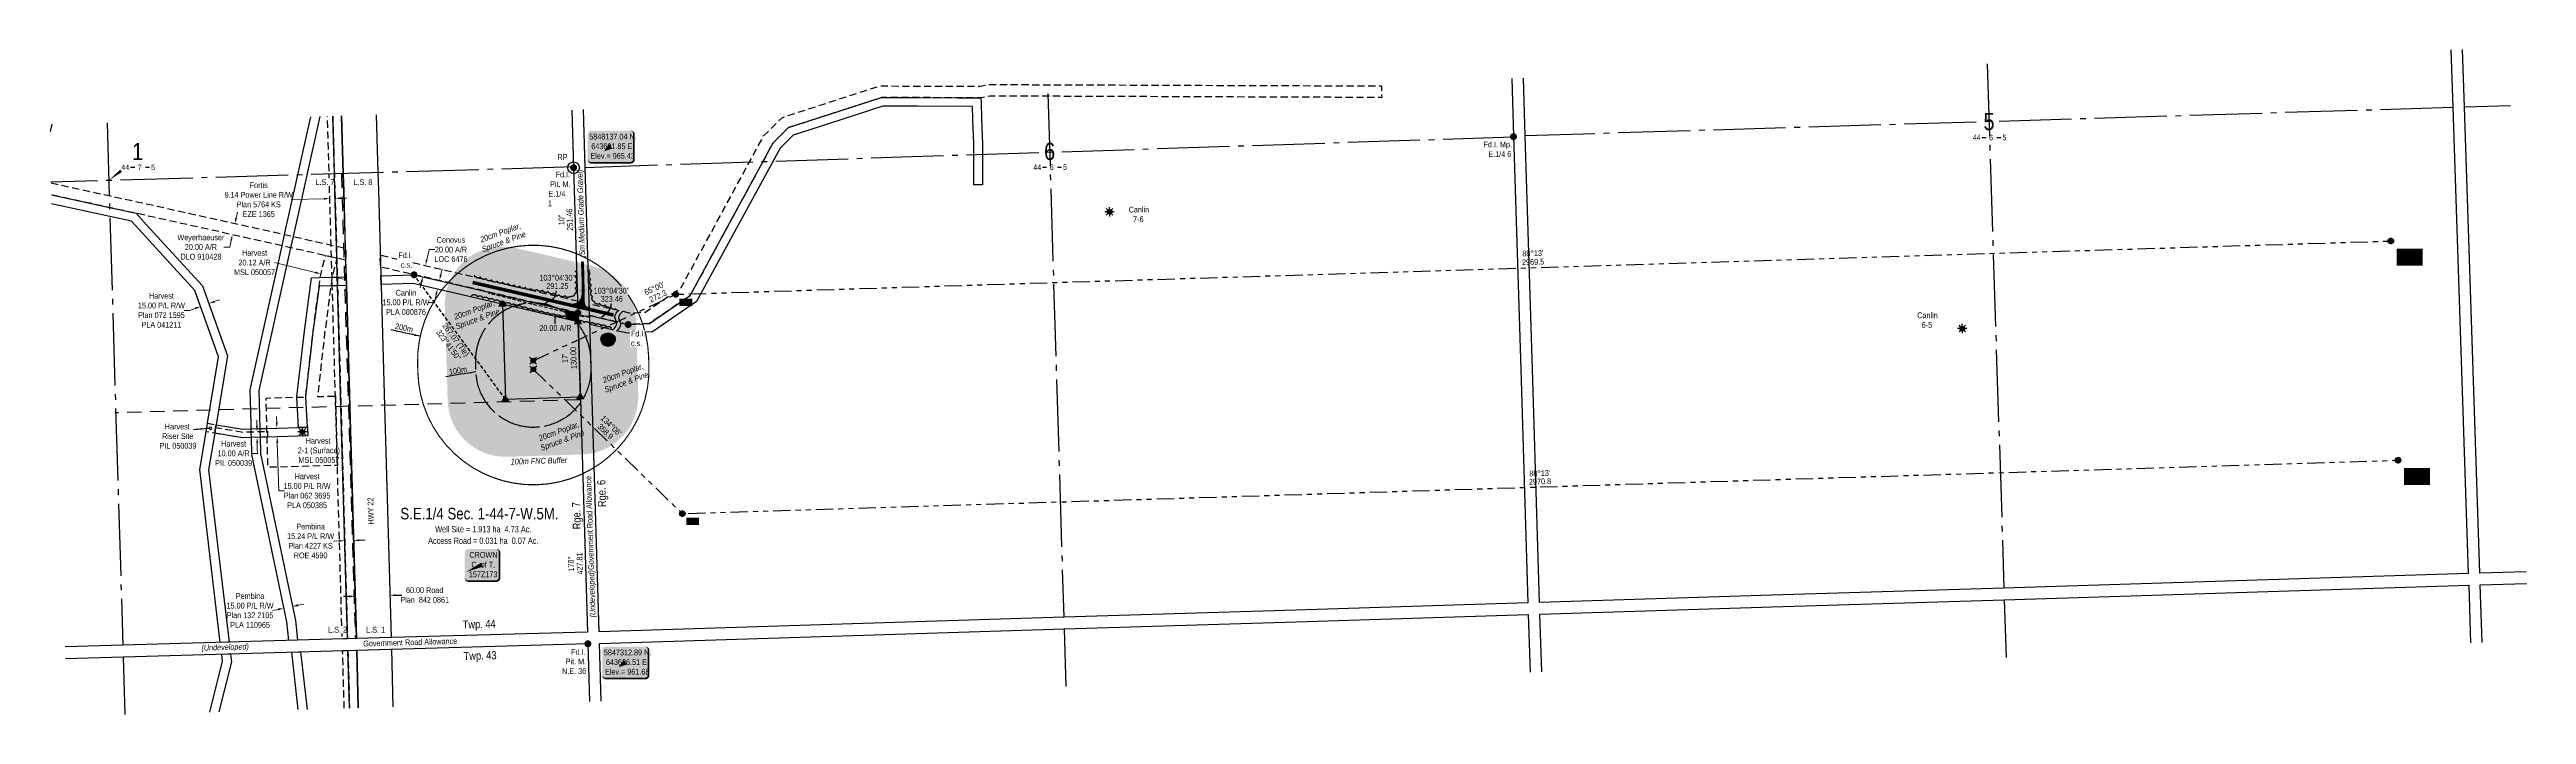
# Model space of a CAD drawing. Extents: x 639876 to 647027, y 5844013 to 5848342.
# Drawn here: x 642695 to 646981, y 5847190 to 5848342 of the extents above; entities that cross this region are included whole.
import ezdxf
from ezdxf.enums import TextEntityAlignment as Align

# ---------------------------------------------------------------- set-up
doc = ezdxf.new("R2010")
doc.units = 0
doc.header["$LTSCALE"] = 5
doc.header["$PDSIZE"] = 0.5
for name, pattern in [('0', [1, 1, 0]), ('foc-ACCESSROAD', [3.75, 2.5, -1.25]), ('foc-BUFFER', [16.75, 15, -1.75]), ('foc-DRILLPATH', [14.75, 6, -1.75, 1.75, -1.75, 1.75, -1.75]), ('foc-FLOWLINE', [3.75, 2.5, -1.25]), ('foc-LSD', [8, 5, -3]), ('foc-QUARTERLINE', [33, 25, -3, 2, -3]), ('foc-TIELINE', [1.875, 1.25, -0.625]), ('UG_PIPE', [1.875, 1.25, -0.625])]:
    doc.linetypes.add(name, pattern=pattern)
doc.layers.get('Defpoints').update_dxf_attribs({"color": 9})
for name, color, linetype in [('10', 1, 'Continuous'), ('35', 37, 'Continuous'), ('9', 3, 'Continuous'), ('AS-OWNER', 7, 'Continuous'), ('AS-PIPE-UG', 44, 'UG_PIPE'), ('AS-ROADS', 254, 'Continuous'), ('AUX-BUFFER', 7, 'foc-BUFFER'), ('C-RW', 13, 'Continuous'), ('C-SYMBOL', 7, 'Continuous'), ('C-WS-S', 8, 'Continuous'), ('D-TXT', 6, 'Continuous'), ('DETAIL-T', 7, 'Continuous'), ('DRILL-T', 8, 'Continuous'), ('F-AR', 190, 'foc-ACCESSROAD'), ('F-EZE', 190, 'foc-FLOWLINE'), ('F-RW', 190, 'Continuous'), ('F-WS', 190, 'foc-ACCESSROAD'), ('L-AREAREQUIRED', 7, 'Continuous'), ('L-AREAWORK', 5, 'Continuous'), ('L-BD', 7, 'Continuous'), ('L-MON', 1, 'Continuous'), ('L-QSEC', 8, 'foc-QUARTERLINE'), ('L-ROAD-T', 7, 'Continuous'), ('L-SEC', 7, 'Continuous'), ('L-SECLBL', 7, 'Continuous'), ('L-SECTION-LSD', 7, 'foc-LSD'), ('L-TIE', 7, 'foc-TIELINE'), ('L-TIE-T', 7, 'Continuous'), ('L-TITLEDB', 4, 'Continuous'), ('L-TITLEDB-T', 4, 'Continuous'), ('P-BUFFER-H 30m', 51, 'Continuous'), ('P-BUFFER-T', 40, 'Continuous'), ('P-CROSSINGS', 250, 'Continuous'), ('P-PDRILLPATH', 12, 'foc-DRILLPATH'), ('P-PROPOSED', 10, 'Continuous'), ('P-PROPOSED-H', 21, 'Continuous'), ('P-TXT', 4, 'Continuous'), ('T-BUSH', 110, '0'), ('T-BUSH-T', 110, 'Continuous')]:
    doc.layers.add(name, color=color, linetype=linetype)
for name, color, linetype, lineweight in [('AS-GENERAL', 48, 'Continuous', 18), ('C-RW-T', 13, 'Continuous', 9), ('F-AR-T', 190, 'Continuous', 9), ('F-EZE-T', 190, 'Continuous', 9), ('F-RW-T', 190, 'Continuous', 9), ('F-WS-T', 190, 'Continuous', 9), ('T-TEXT', 48, 'Continuous', 18)]:
    doc.layers.add(name, color=color, linetype=linetype, lineweight=lineweight)
doc.layers.add('Z-DRILL-POINT', color=7, linetype='Continuous', true_color=0x7575ff, plot=False)
doc.styles.add('100L', font='ARIALN.TTF', dxfattribs={"height": 11})
doc.styles.add('175L', font='ARIALN.TTF', dxfattribs={"height": 20})
doc.styles.add('80', font='ARIALN.TTF', dxfattribs={"height": 10})
doc.styles.add('80CG', font='ARIALN.TTF', dxfattribs={"height": 10})
doc.styles.add('80L', font='ARIALN.TTF', dxfattribs={"height": 10})
doc.styles.add('80LS', font='ARIALNI.TTF', dxfattribs={"height": 10})
doc.styles.add('Crossing', font='ARIALN.TTF', dxfattribs={"height": 10})
doc.styles.add('SIMPLEX', font='ARIALN.TTF')
doc.dimstyles.new('CG2011', dxfattribs={"dimscale": 5, "dimtxt": 9, "dimasz": 2, "dimexe": 0.2, "dimexo": 0.0625, "dimgap": 0.5, "dimtad": 0, "dimtih": 1, "dimtoh": 1, "dimzin": 0, "dimdsep": 46, "dimtxsty": '80CG', "dimcen": 0.1, "dimse1": 1, "dimse2": 1, "dimclrd": 256, "dimclrt": 256, "dimaunit": 1, "dimadec": 4, "dimazin": 0, "dimtfac": 0.06, "dimtofl": 0, "dimtmove": 0, "dimatfit": 1, "dimfxl": 0.2, "dimtolj": 1, "dimtzin": 0, "dimlwd": -1, "dimarcsym": 0})
doc.dimstyles.new('Compass 5 000', dxfattribs={"dimscale": 5, "dimtxt": 9, "dimasz": 2, "dimexe": 0.2, "dimexo": 0.0625, "dimgap": 0.5, "dimtad": 0, "dimtih": 1, "dimtoh": 1, "dimzin": 0, "dimdsep": 46, "dimtxsty": '80CG', "dimcen": 0.1, "dimse1": 1, "dimse2": 1, "dimclrd": 256, "dimclrt": 256, "dimaunit": 1, "dimadec": 4, "dimazin": 0, "dimtfac": 0.06, "dimtofl": 0, "dimtmove": 0, "dimatfit": 1, "dimfxl": 0.2, "dimtolj": 1, "dimtzin": 0, "dimlwd": -1, "dimarcsym": 0})

# ---------------------------------------------------------------- blocks, each defined once
blk = doc.blocks.new('L-SECLBL')
at = {"layer": '9', "color": 7}
for p, q in [((-5.1, -27.8), (-12.3, -27.8)), ((20.7, -27.8), (13.5, -27.8))]:
    blk.add_line(p, q, dxfattribs=at)
at = {"layer": '10', "color": 2, "style": 'SIMPLEX'}
blk.add_attdef('SEC', text='', height=30, dxfattribs=at).set_placement((0, 0), align=Align.MIDDLE)
at = {"layer": '10', "color": 5, "style": '80L'}
blk.add_attdef('TWP', text='', height=9.5, dxfattribs=at).set_placement((-14.4, -27.4), align=Align.MIDDLE_RIGHT)
blk.add_attdef('RGE', text='', height=9.5, dxfattribs=at).set_placement((3.6, -27.4), align=Align.MIDDLE_CENTER)
blk.add_attdef('MER', text='', height=9.5, dxfattribs=at).set_placement((23.2, -27.4), align=Align.MIDDLE_LEFT)
blk = doc.blocks.new('GAS')
h = blk.add_hatch(color=255)
h.dxf.hatch_style = 1
edge = h.paths.add_edge_path()
edge.add_arc((0, 0), 0.9, 0, 360)
for p, q in [((-0.81, 0), (-1.62, 0)), ((-0.57, 0.57), (-1.14, 1.14)), ((0, 0.81), (0, 1.62)), ((0.57, 0.57), (1.14, 1.14)), ((1.62, 0), (0.81, 0)), ((-0.57, -0.57), (-1.14, -1.14)), ((0, -0.81), (0, -1.62)), ((1.14, -1.14), (0.57, -0.57))]:
    blk.add_line(p, q)
blk.add_circle((0, 0), 0.8)
blk = doc.blocks.new('*D496')
at = {"layer": 'Defpoints', "color": 0, "transparency": 16777216}
for p in [(643281.5, 5847481.1), (643221.6, 5847479.4), (643283.9, 5847396.6)]:
    blk.add_point(p, dxfattribs=at)
at = {"layer": 'L-TITLEDB-T', "transparency": 16777216}
for p, q in [((643213.9, 5847394.7), (643203.9, 5847394.4)), ((643293.9, 5847396.9), (643304.7, 5847397.2))]:
    blk.add_line(p, q, dxfattribs=at)
for points in [[(643213.9, 5847396.4), (643214, 5847393), (643223.9, 5847395)], [(643293.8, 5847398.6), (643293.9, 5847395.3), (643283.9, 5847396.6)]]:
    blk.add_solid(points, dxfattribs=at)
at = {"layer": 'L-TITLEDB-T', "transparency": 16777216, "insert": (643344.2, 5847397.2), "char_height": 10, "attachment_point": 5, "style": '80CG'}
blk.add_mtext('\\A1;60.00 Road\\PPlan  842 0861', dxfattribs=at)
blk = doc.blocks.new('*D497')
at = {"layer": 'Defpoints', "color": 0, "transparency": 16777216}
for p in [(642949.4, 5848055.4), (643015.9, 5848040.6), (642945, 5848035.9)]:
    blk.add_point(p, dxfattribs=at)
at = {"layer": 'F-AR-T', "transparency": 16777216}
for p, q in [((643018, 5848050.4), (643020.2, 5848060.2)), ((643006.8, 5847999.7), (642996.8, 5847999.7)), ((643009.4, 5848011.3), (643006.8, 5847999.7))]:
    blk.add_line(p, q, dxfattribs=at)
for points in [[(643016.4, 5848050.8), (643019.7, 5848050), (643015.9, 5848040.6)], [(643007.7, 5848011.7), (643011, 5848011), (643011.5, 5848021.1)]]:
    blk.add_solid(points, dxfattribs=at)
at = {"layer": 'F-AR-T', "transparency": 16777216, "insert": (642957, 5847999.7), "char_height": 10, "attachment_point": 5, "style": '80CG'}
blk.add_mtext('\\A1;Weyerhaeuser\\P20.00 A/R\\PDLO 910428', dxfattribs=at)
blk = doc.blocks.new('*D498')
at = {"layer": 'Defpoints', "color": 0, "transparency": 16777216}
for p in [(642956.2, 5847898.1), (642956.7, 5847896.8), (642970.3, 5847903.1)]:
    blk.add_point(p, dxfattribs=at)
at = {"layer": 'F-RW-T', "transparency": 16777216}
for p, q in [((642937.8, 5847890.1), (642927.8, 5847890.1)), ((642947.2, 5847893.5), (642937.8, 5847890.1)), ((642980.2, 5847905.2), (642989.6, 5847908.6))]:
    blk.add_line(p, q, dxfattribs=at)
for points in [[(642946.7, 5847895.1), (642947.8, 5847891.9), (642956.7, 5847896.8)], [(642979.6, 5847906.8), (642980.8, 5847903.7), (642970.8, 5847901.9)]]:
    blk.add_solid(points, dxfattribs=at)
at = {"layer": 'F-RW-T', "transparency": 16777216, "insert": (642888.7, 5847890.1), "char_height": 10, "attachment_point": 5, "style": '80CG'}
blk.add_mtext('\\A1;Harvest\\P15.00 P/L R/W\\PPlan 072 1595\\PPLA 041211', dxfattribs=at)
blk = doc.blocks.new('*D499')
at = {"layer": 'Defpoints', "color": 0, "transparency": 16777216}
for p in [(643051.4, 5847680.1), (643051.5, 5847670.2), (643054.2, 5847670.2)]:
    blk.add_point(p, dxfattribs=at)
at = {"layer": 'F-AR-T', "transparency": 16777216}
for p, q in [((643053.9, 5847690.1), (643053.7, 5847700.1)), ((643054.4, 5847660.2), (643054.6, 5847650.2)), ((643044.7, 5847642.5), (643054.7, 5847642.5)), ((643054.7, 5847642.5), (643054.6, 5847650.2))]:
    blk.add_line(p, q, dxfattribs=at)
for points in [[(643055.6, 5847690.2), (643052.2, 5847690.1), (643054.1, 5847680.1)], [(643056.1, 5847660.2), (643052.7, 5847660.2), (643054.2, 5847670.2)]]:
    blk.add_solid(points, dxfattribs=at)
at = {"layer": 'F-AR-T', "transparency": 16777216, "insert": (643013.6, 5847642.5), "char_height": 10, "attachment_point": 5, "style": '80CG'}
blk.add_mtext('\\A1;Harvest\\P10.00 A/R\\PPIL 050039', dxfattribs=at)
blk = doc.blocks.new('*D500')
at = {"layer": 'Defpoints', "color": 0, "transparency": 16777216}
for p in [(643088.9, 5847671.2), (643097.7, 5847686.4), (643098.1, 5847671.4)]:
    blk.add_point(p, dxfattribs=at)
at = {"layer": 'F-RW-T', "transparency": 16777216}
for p, q in [((643088.1, 5847696.2), (643087.8, 5847706.2)), ((643089.1, 5847661.2), (643091.6, 5847577.6)), ((643091.6, 5847577.6), (643101.6, 5847577.6))]:
    blk.add_line(p, q, dxfattribs=at)
for points in [[(643089.8, 5847696.2), (643086.5, 5847696.1), (643088.4, 5847686.2)], [(643090.8, 5847661.2), (643087.5, 5847661.1), (643088.9, 5847671.2)]]:
    blk.add_solid(points, dxfattribs=at)
at = {"layer": 'F-RW-T', "transparency": 16777216, "insert": (643140.7, 5847577.6), "char_height": 10, "attachment_point": 5, "style": '80CG'}
blk.add_mtext('\\A1;Harvest\\P15.00 P/L R/W\\PPlan 062 3695\\PPLA 050385', dxfattribs=at)
blk = doc.blocks.new('*D501')
at = {"layer": 'Defpoints', "color": 0, "transparency": 16777216}
for p in [(643071.6, 5847513.7), (643086.3, 5847516.7), (643100.6, 5847374.5)]:
    blk.add_point(p, dxfattribs=at)
at = {"layer": 'F-RW-T', "transparency": 16777216}
for p, q in [((643090.8, 5847372.4), (643081, 5847370.4)), ((643125.1, 5847379.6), (643134.9, 5847381.6))]:
    blk.add_line(p, q, dxfattribs=at)
for points in [[(643090.5, 5847374.1), (643091.2, 5847370.8), (643100.6, 5847374.5)], [(643124.8, 5847381.2), (643125.4, 5847377.9), (643115.3, 5847377.5)]]:
    blk.add_solid(points, dxfattribs=at)
at = {"layer": 'F-RW-T', "transparency": 16777216, "insert": (643042, 5847370.4), "char_height": 10, "attachment_point": 5, "style": '80CG'}
blk.add_mtext('\\A1;Pembina\\P15.00 P/L R/W\\PPlan 132 2105\\PPLA 110965', dxfattribs=at)
blk = doc.blocks.new('*D502')
at = {"layer": 'Defpoints', "color": 0, "transparency": 16777216}
for p in [(643164.7, 5847953.3), (643168.3, 5847968.4), (643187.9, 5847963.7)]:
    blk.add_point(p, dxfattribs=at)
at = {"layer": 'F-AR-T', "transparency": 16777216}
for p, q in [((643154.9, 5847955.7), (643084.1, 5847972.8)), ((643193.9, 5847946.2), (643203.7, 5847943.9))]:
    blk.add_line(p, q, dxfattribs=at)
for points in [[(643155.3, 5847957.3), (643154.6, 5847954.1), (643164.7, 5847953.3)], [(643194.3, 5847947.8), (643193.5, 5847944.6), (643184.2, 5847948.6)]]:
    blk.add_solid(points, dxfattribs=at)
at = {"layer": 'F-AR-T', "transparency": 16777216, "insert": (643049.8, 5847972.8), "char_height": 10, "attachment_point": 5, "style": '80CG'}
blk.add_mtext('\\A1;Harvest\\P20.12 A/R\\PMSL 050057', dxfattribs=at)
blk = doc.blocks.new('*D503')
at = {"layer": 'Defpoints', "color": 0, "transparency": 16777216}
for p in [(643205.8, 5847491.2), (643207.1, 5847445.2), (643222.4, 5847445.7)]:
    blk.add_point(p, dxfattribs=at)
at = {"layer": 'F-RW-T', "transparency": 16777216}
for p, q in [((643195.9, 5847491), (643185.9, 5847490.7)), ((643231.1, 5847491.9), (643241.1, 5847492.2))]:
    blk.add_line(p, q, dxfattribs=at)
for points in [[(643195.8, 5847492.6), (643195.9, 5847489.3), (643205.8, 5847491.2)], [(643231, 5847493.6), (643231.1, 5847490.3), (643221.1, 5847491.7)]]:
    blk.add_solid(points, dxfattribs=at)
at = {"layer": 'F-RW-T', "transparency": 16777216, "insert": (643146.8, 5847490.7), "char_height": 10, "attachment_point": 5, "style": '80CG'}
blk.add_mtext('\\A1;Pembina\\P15.24 P/L R/W\\PPlan 4227 KS\\PROE 4590', dxfattribs=at)
blk = doc.blocks.new('*D504')
at = {"layer": 'Defpoints', "color": 0, "transparency": 16777216}
for p in [(643179.6, 5848099.2), (643180.1, 5848083.7), (643188.7, 5848099.4)]:
    blk.add_point(p, dxfattribs=at)
at = {"layer": 'F-EZE-T', "transparency": 16777216}
for p, q in [((643170.1, 5848083.4), (643113.4, 5848081.8)), ((643199.1, 5848084.2), (643209.1, 5848084.5))]:
    blk.add_line(p, q, dxfattribs=at)
for points in [[(643170, 5848085), (643170.1, 5848081.7), (643180.1, 5848083.7)], [(643199.1, 5848085.9), (643199.2, 5848082.5), (643189.1, 5848083.9)]]:
    blk.add_solid(points, dxfattribs=at)
at = {"layer": 'F-EZE-T', "transparency": 16777216, "insert": (643057, 5848081.8), "char_height": 10, "attachment_point": 5, "style": '80CG'}
blk.add_mtext('\\A1;Fortis\\P9.14 Power Line R/W\\PPlan 5764 KS\\PEZE 1365', dxfattribs=at)
blk = doc.blocks.new('*D505')
at = {"layer": 'Defpoints', "color": 0, "transparency": 16777216}
for p in [(643345.4, 5847968), (643366.7, 5847963), (643362.1, 5847943.5)]:
    blk.add_point(p, dxfattribs=at)
at = {"layer": 'F-AR-T', "transparency": 16777216}
for p, q in [((643347.7, 5847977.7), (643351.8, 5847995.3)), ((643351.8, 5847995.3), (643361.8, 5847995.3)), ((643338.6, 5847938.7), (643336.4, 5847929))]:
    blk.add_line(p, q, dxfattribs=at)
for points in [[(643346.1, 5847978.1), (643349.3, 5847977.3), (643345.4, 5847968)], [(643337, 5847939.1), (643340.3, 5847938.4), (643340.9, 5847948.5)]]:
    blk.add_solid(points, dxfattribs=at)
at = {"layer": 'F-AR-T', "transparency": 16777216, "insert": (643389.7, 5847995.3), "char_height": 10, "attachment_point": 5, "style": '80CG'}
blk.add_mtext('\\A1;Cenovus\\P20.00 A/R\\PLOC 6476', dxfattribs=at)
blk = doc.blocks.new('*D506')
at = {"layer": 'C-RW-T', "transparency": 16777216}
for p, q in [((643371.9, 5847951.5), (643374.2, 5847961.3)), ((643364, 5847917.4), (643360.9, 5847903.9)), ((643360.9, 5847903.9), (643350.9, 5847903.9))]:
    blk.add_line(p, q, dxfattribs=at)
for points in [[(643370.3, 5847951.9), (643373.6, 5847951.2), (643369.7, 5847941.8)], [(643362.4, 5847917.8), (643365.6, 5847917.1), (643366.3, 5847927.2)]]:
    blk.add_solid(points, dxfattribs=at)
at = {"layer": 'Defpoints', "color": 0, "transparency": 16777216}
for p in [(643366.3, 5847927.2), (643494.5, 5847912.8), (643491.1, 5847898.2)]:
    blk.add_point(p, dxfattribs=at)
at = {"layer": 'C-RW-T', "transparency": 16777216, "insert": (643311.8, 5847903.9), "char_height": 10, "attachment_point": 5, "style": '80CG'}
blk.add_mtext('\\A1;Canlin\\P15.00 P/L R/W\\PPLA 080876', dxfattribs=at)
blk = doc.blocks.new('fdia')
at = {"color": 255, "const_width": 1}
blk.add_lwpolyline([(-0.5, 0, 1), (0.5, 0, 1)], format="xyb", close=True, dxfattribs=at)
blk = doc.blocks.new('Fdiaa')
blk.add_blockref('fdia', (0, 0))
blk = doc.blocks.new('fdib')
at = {"color": 1, "const_width": 1.6}
blk.add_lwpolyline([(-0.4, 0, 1), (0.4, 0, 1)], format="xyb", close=True, dxfattribs=at)
at = {"color": 1}
blk.add_circle((0, 0), 0.8, dxfattribs=at)
blk = doc.blocks.new('Fdibb')
blk.add_blockref('fdib', (0, 0))
blk = doc.blocks.new('fdicc')
for name in ['Fdibb', 'Fdiaa']:
    blk.add_blockref(name, (0, 0))
blk = doc.blocks.new('FDI')
blk.add_blockref('fdicc', (0, 0))
blk = doc.blocks.new('TRIA')
blk.add_hatch(color=255).paths.add_polyline_path([(-0.04, 1.52), (-1.47, -0.87), (1.39, -0.87)])
blk = doc.blocks.new('TRIAA')
blk.add_blockref('TRIA', (0, 0))
blk = doc.blocks.new('TRIB')
at = {"color": 1}
blk.add_lwpolyline([(-1.12, -0.67), (-0.04, 1.13), (1.04, -0.67)], close=True, dxfattribs=at)
blk = doc.blocks.new('TRIBB')
blk.add_blockref('TRIB', (0, 0))
blk = doc.blocks.new('TRICC')
for name in ['TRIAA', 'TRIBB']:
    blk.add_blockref(name, (0, 0))
blk = doc.blocks.new('plspike')
blk.add_blockref('TRICC', (0, 0))
blk = doc.blocks.new('*U587')
h = blk.add_hatch(color=255)
edge = h.paths.add_edge_path()
edge.add_line((-24, -28.5), (24, -28.5))
edge.add_arc((24, -22.5), 6, 270, 360)
edge.add_line((30, -22.5), (30, 21))
edge.add_arc((24, 21), 6, 0, 90)
edge.add_line((24, 27), (-24, 27))
edge.add_arc((-24, 21), 6, 90, 180)
edge.add_line((-30, 21), (-30, -22.5))
edge.add_arc((-24, -22.5), 6, 180, 270)
at = {"color": 14, "flags": 128}
blk.add_lwpolyline([(-28.3, -13.1, 0, 7.5, 0), (0, 0, 0, 0, 0)], format="xyseb", dxfattribs=at)
blk.add_lwpolyline([(-24, -28.5, 3, 3, 0), (24, -28.5, 3, 3, 0.414214), (30, -22.5, 3, 3, 0), (30, 21, 3, 0, 0.414214), (24, 27, 0, 0, 0), (-24, 27, 0, 0, 0.414214), (-30, 21, 0, 0, 0), (-30, -22.5, 0, 3, 0.414214)], format="xyseb", close=True, dxfattribs=at)
at = {"color": 14, "style": '80'}
blk.add_attdef('ENTER_TEXT_001', (-26.8, -4.9), '', height=10, dxfattribs=at)
blk = doc.blocks.new('ICP_text')
at = {"color": 14, "insert": (-10.8, -0.5), "char_height": 10, "attachment_point": 5, "style": '80L', "bg_fill": 1, "box_fill_scale": 1.15, "bg_fill_color": 255, "bg_fill_transparency": 0}
blk.add_mtext_dynamic_manual_height_columns('ICP', width=19.07, gutter_width=47.5, heights=[0], dxfattribs=at)
blk = doc.blocks.new('*U517')
h = blk.add_hatch(color=254)
edge = h.paths.add_edge_path()
edge.add_line((-34, -28.5), (34, -28.5))
edge.add_arc((34, -22.5), 6, 270, 360)
edge.add_line((40, -22.5), (40, 21))
edge.add_arc((34, 21), 6, 0, 90)
edge.add_line((34, 27), (-34, 27))
edge.add_arc((-34, 21), 6, 90, 180)
edge.add_line((-40, 21), (-40, -22.5))
edge.add_arc((-34, -22.5), 6, 180, 270)
at = {"color": 1, "flags": 128}
blk.add_lwpolyline([(-34, -28.5, 3, 3, 0), (34, -28.5, 3, 3, 0.414214), (40, -22.5, 3, 3, 0), (40, 21, 3, 0, 0.414214), (34, 27, 0, 0, 0), (-34, 27, 0, 0, 0.414214), (-40, 21, 0, 0, 0), (-40, -22.5, 0, 3, 0.414214)], format="xyseb", close=True, dxfattribs=at)
blk.add_lwpolyline([(-11.9, -8.6, 0, 10, 0), (0, 0, 5, 5, 0)], format="xyseb", dxfattribs=at)
at = {"color": 1, "style": '80'}
blk.add_attdef('ENTER_TEXT_001', (-36, -5), '', height=10, dxfattribs=at)
blk = doc.blocks.new('*U518')
at = {"layer": '35', "color": 3}
blk.add_circle((0, 0), 10, dxfattribs=at)
at = {"layer": '35', "color": 3, "style": '80'}
blk.add_attdef('RP_001', (-28, 13.6), '', height=10, dxfattribs=at)
blk = doc.blocks.new('WC')
at = {"layer": 'L-MON'}
h = blk.add_hatch(color=255, dxfattribs=at)
h.dxf.hatch_style = 1
edge = h.paths.add_edge_path()
edge.add_arc((0, 0), 0.9, 0, 360)
at = {"layer": 'L-MON', "color": 240, "flags": 128}
for points in [[(-0.62, 0.5), (-1.23, 1.12)], [(0.52, 0.61), (1.13, 1.21)], [(-1.18, -1.18), (-0.56, -0.57)], [(1.16, -1.18), (0.56, -0.57)]]:
    blk.add_lwpolyline(points, dxfattribs=at)
at = {"layer": 'L-MON', "color": 240}
for radius in [0.8, 0.373]:
    blk.add_circle((0, 0), radius, dxfattribs=at)
blk = doc.blocks.new('plbh')
at = {"layer": 'L-MON'}
h = blk.add_hatch(color=255, dxfattribs=at)
h.dxf.hatch_style = 1
edge = h.paths.add_edge_path()
edge.add_arc((0, 0), 1.16, 0, 360)
h = blk.add_hatch(color=256, dxfattribs=at)
h.dxf.hatch_style = 1
h.paths.add_polyline_path([(-0.96, 0, 1), (0.96, 0, 1)])
h.paths.add_polyline_path([(0.91, 0, -1), (-0.91, 0, -1)], flags=16)
h.paths.add_polyline_path([(0.45, 0, -1), (-0.45, 0, -1)], flags=0)
h = blk.add_hatch(color=256, dxfattribs=at)
h.dxf.hatch_style = 1
h.paths.add_polyline_path([(-0.45, 0, 1), (0.45, 0, 1)])
h.paths.add_polyline_path([(0.4, 0, -1), (-0.4, 0, -1)], flags=16)
at = {"layer": 'L-MON', "color": 240}
for radius in [0.96, 0.91, 0.45, 0.4]:
    blk.add_circle((0, 0), radius, dxfattribs=at)
blk = doc.blocks.new('BH_text')
at = {"color": 14, "insert": (-22.9, 12.6), "char_height": 10, "attachment_point": 1, "style": '80L', "bg_fill": 1, "box_fill_scale": 1.15, "bg_fill_color": 255, "bg_fill_transparency": 0}
blk.add_mtext_dynamic_manual_height_columns('\\pi3.57052;Bottom\\P\\pi9.83928;Hole', width=41.855, gutter_width=47.5, heights=[0], dxfattribs=at)
blk = doc.blocks.new('xing2')
h = blk.add_hatch(color=50)
h.dxf.hatch_style = 1
edge = h.paths.add_edge_path()
edge.add_ellipse((0, 0), major_axis=(-12.5, 0), ratio=0.816297, start_angle=0, end_angle=360)
h = blk.add_hatch(color=250)
h.dxf.hatch_style = 1
edge = h.paths.add_edge_path()
edge.add_ellipse((0, -2), major_axis=(-12.5, 0), ratio=0.816297, start_angle=0, end_angle=180)
edge.add_line((12.5, -2), (12.5, 0))
edge.add_ellipse((0, 0), major_axis=(-12.5, 0), ratio=0.816297, start_angle=0, end_angle=180, ccw=False)
edge.add_line((-12.5, 0), (-12.5, -2))
at = {"color": 250}
blk.add_ellipse((0, 0), major_axis=(-12.5, 0), ratio=0.816297, dxfattribs=at)
blk.add_ellipse((0, -2), major_axis=(-12.5, 0), ratio=0.816297, start_param=0, end_param=3.141593, dxfattribs=at)
at = {"color": 250, "style": 'Crossing'}
blk.add_attdef('CROSSING', text='', height=9, dxfattribs=at).set_placement((0.1, 0), align=Align.MIDDLE_CENTER)
at = {"color": 250, "style": 'Crossing', "flags": 1}
for tag, p in [('DESCRIPTION', (0.1, -25.8)), ('LOCATION', (0.1, -39.3)), ('OWNER', (0.1, -12.5)), ('DWG_REF', (0.1, -52.8))]:
    blk.add_attdef(tag, text='', height=9, dxfattribs=at).set_placement(p, align=Align.MIDDLE_CENTER)

msp = doc.modelspace()

# ---------------------------------------------------------------- hatches: boundary and pattern name
at = {"layer": 'AS-ROADS'}
h = msp.add_hatch(color=256, dxfattribs=at)
h.dxf.hatch_style = 1
h.paths.add_polyline_path([(643590.007, 5847903.292), (643600.114, 5847901.598), (643605.648, 5847902.786), (643611.121, 5847906.529), (643614.579, 5847912.028), (643616.009, 5847919.43), (643616.226, 5847927.242), (643620.689, 5847926.977), (643621.169, 5847914.606), (643620.986, 5847907.19), (643621.302, 5847903.778), (643622.803, 5847898.089), (643628.327, 5847894.954), (643637.122, 5847893.089), (643634.818, 5847888.038), (643615.968, 5847892.199), (643588.628, 5847898.498)])
at = {"layer": 'P-BUFFER-H 30m'}
h = msp.add_hatch(color=256, dxfattribs=at)
h.dxf.hatch_style = 1
h.paths.add_polyline_path([(643632.441, 5847967.656), (643501.516, 5847998.067, 0.49199075), (643378.971, 5847897.705), (643383.874, 5847733.508, 0.41424854), (643486.796, 5847636.567), (643616.716, 5847640.462, 0.41422228), (643713.645, 5847743.386), (643709.747, 5847873.277, 0.34044927)])
h.paths.add_polyline_path([(643478.897, 5847900.689), (643589.687, 5847874.955), (643589.223, 5847890.47), (643609.366, 5847885.791), (643609.829, 5847870.289), (643613.72, 5847740.387), (643483.8, 5847736.492)], flags=16)
at = {"layer": 'P-PROPOSED-H'}
h = msp.add_hatch(color=256, dxfattribs=at)
h.dxf.hatch_style = 1
h.paths.add_polyline_path([(643609.822, 5847870.278), (643478.897, 5847900.689), (643483.8, 5847736.492), (643613.72, 5847740.387)])
h = msp.add_hatch(color=256, dxfattribs=at)
h.dxf.hatch_style = 1
h.paths.add_polyline_path([(643589.686, 5847874.967), (643589.223, 5847890.47), (643609.366, 5847885.791), (643609.829, 5847870.289)])

# ---------------------------------------------------------------- linework, layer by layer
at = {"layer": 'AS-GENERAL', "const_width": 0.5, "flags": 128}
msp.add_lwpolyline([(643611.188, 5847923.445), (643624.951, 5847925.746)], dxfattribs=at)
at = {"layer": 'AS-PIPE-UG', "flags": 128}
msp.add_lwpolyline([(643629.968, 5847877.743), (643609.9, 5847882.308), (643600.119, 5847884.358), (643589.75, 5847886.891), (643563.64, 5847892.642), (643529.177, 5847901.082), (643492.578, 5847910.38), (643454.337, 5847919.399)], dxfattribs=at)
at = {"layer": 'AS-ROADS', "flags": 128}
for points, const_width in [([(643616.156, 5847894.649), (643618.463, 5847916.904), (643617.924, 5847951.291), (643616.962, 5847974.765)], 5), ([(643427.161, 5847938.35), (643456.494, 5847931.52), (643488.06, 5847924.27), (643524.829, 5847915.763), (643554.441, 5847909.01), (643580.821, 5847902.805), (643616.412, 5847894.544), (643642.763, 5847888.572), (643670.978, 5847881.964)], 6)]:
    msp.add_lwpolyline(points, dxfattribs=dict(at, const_width=const_width))
at = {"layer": 'AUX-BUFFER', "color": 251, "linetype": 'foc-BUFFER', "const_width": 1.999, "flags": 128}
msp.add_lwpolyline([(643684.42, 5847932.144, 0.22837763), (643525.852, 5848002.792, 0.41421356), (643331.982, 5847796.961), (643332.43, 5847781.972, 0.41421356), (643538.262, 5847588.101, 0.41421356), (643732.132, 5847793.933), (643731.684, 5847808.922, 0.14508515), (643696.144, 5847916.863, 0.14508515)], format="xyb", dxfattribs=at)
at = {"layer": 'AUX-BUFFER', "color": 251, "linetype": 'foc-BUFFER', "flags": 128}
msp.add_lwpolyline([(643631.758, 5847805.931, 1), (643431.907, 5847799.951), (643432.356, 5847784.962, 1), (643632.207, 5847790.943)], format="xyb", close=True, dxfattribs=at)
at = {"layer": 'C-RW'}
for points in [[(643683.222, 5847868.637), (643696.245, 5847865.613), (643733.03, 5847867.452), (643803.249, 5847915.847), (643946.813, 5848180.163), (643973.766, 5848206.738), (643988.264, 5848211.418), (644134.234, 5848258.61), (644196.425, 5848258.465), (644266.575, 5848258.305), (644291.566, 5848258.242), (644298.284, 5848258.227), (644306.492, 5848258.208), (644306.736, 5848251.217), (644307.758, 5848221.919), (644309.281, 5848178.275), (644309.157, 5848130.841), (644309.104, 5848110.667), (644309.095, 5848107.557), (644305.64, 5848107.565), (644302.437, 5848107.574), (644294.096, 5848107.597), (644294.122, 5848117.123), (644294.26, 5848169.89), (644294.281, 5848178.032), (644292.766, 5848221.427), (644292.005, 5848243.241), (644196.88, 5848243.464), (644136.581, 5848243.604), (644042.549, 5848213.204), (643981.764, 5848193.559), (643958.93, 5848171.045), (643814.716, 5847905.532), (643738.042, 5847852.69), (643695.079, 5847850.489), (643676.098, 5847854.897)], [(643669.146, 5847856.512), (643630.093, 5847865.582), (643629.629, 5847881.085), (643676.274, 5847870.251)]]:
    msp.add_lwpolyline(points, dxfattribs=at)
for points in [[(643325.738, 5847951.666), (643609.366, 5847885.772), (643609.822, 5847870.278), (643324.238, 5847936.62), (643268.632, 5847934.977), (643268.208, 5847949.967), (643325.738, 5847951.666)], [(643183.89, 5847947.664), (643193.025, 5847947.751), (643208.254, 5847948.2), (643208.677, 5847933.205), (643193.448, 5847932.757), (643184.311, 5847932.488), (643181.901, 5847932.417), (643161.416, 5847931.815), (643150.898, 5847852.1), (643138.245, 5847740.085), (643140.79, 5847687.672), (643125.651, 5847687.237), (643123.226, 5847739.773), (643123.194, 5847740.475), (643136.009, 5847853.922), (643148.215, 5847946.433), (643163.565, 5847946.884), (643183.89, 5847947.664)]]:
    msp.add_lwpolyline(points, close=True, dxfattribs=at)
at = {"layer": 'C-RW', "flags": 128}
for points in [[(643669.146, 5847856.512, 0.10344421), (643674.291, 5847861.391, 0.11502491), (643676.415, 5847866.758, 0.18910183), (643674.884, 5847873.415, -0.18910183), (643673.353, 5847880.071, -0.11502491), (643675.477, 5847885.439, -0.09819619), (643680.318, 5847890.125)], [(643676.098, 5847854.897, 0.10101438), (643681.151, 5847859.628, 0.11809348), (643683.365, 5847865.142, 0.18901188), (643681.826, 5847871.811, -0.18982939), (643680.304, 5847878.456, -0.11446881), (643682.439, 5847883.834, -0.09819619), (643687.268, 5847888.509)]]:
    msp.add_lwpolyline(points, format="xyb", dxfattribs=at)
at = {"layer": 'F-AR', "flags": 128}
for points in [[(643687.268, 5847888.509), (643698.119, 5847885.704), (643726.342, 5847887.149), (643787.949, 5847929.608), (643930.645, 5848192.327), (643948.695, 5848210.117), (643963.094, 5848224.32), (644131.103, 5848278.631), (644195.818, 5848278.48), (644304.626, 5848278.226), (644320, 5848281.155), (644999.391, 5848278.654), (645000.033, 5848257.883), (644997.876, 5848258.656), (644324.719, 5848261.131), (644321.853, 5848261.142), (644306.492, 5848258.208), (644298.284, 5848258.227), (644291.566, 5848258.242), (644266.575, 5848258.305), (644196.425, 5848258.465), (644134.234, 5848258.61), (643988.264, 5848211.418), (643973.766, 5848206.738), (643946.813, 5848180.163), (643803.249, 5847915.847), (643733.03, 5847867.452), (643696.245, 5847865.613), (643683.222, 5847868.637)], [(642697.671, 5848110.703), (642798.38, 5848088.735), (642803.269, 5848087.669), (642849.005, 5848077.692), (643036.66, 5848036.019), (643101.853, 5848021.35), (643116.483, 5848018.059), (643183.031, 5848003.086), (643192.234, 5848001.016), (643207.573, 5847997.566), (643208.155, 5847976.921), (643192.7, 5847980.397), (643183.613, 5847982.443), (643172.954, 5847984.841), (643112.136, 5847998.524), (643097.506, 5848001.815), (643032.353, 5848016.476), (642844.739, 5848058.139), (642799.003, 5848068.116), (642698.294, 5848090.086)], [(643676.274, 5847870.251), (643629.629, 5847881.085), (643629.011, 5847901.755), (643680.318, 5847890.125)]]:
    msp.add_lwpolyline(points, dxfattribs=at)
msp.add_lwpolyline([(643608.747, 5847906.461), (643609.366, 5847885.791), (643326.328, 5847951.864), (643267.779, 5847965.127), (643267.194, 5847985.789), (643608.747, 5847906.461)], close=True, dxfattribs=at)
at = {"layer": 'F-EZE', "flags": 128}
msp.add_lwpolyline([(643185.129, 5848226.298), (643187.987, 5848126.131), (643188.861, 5848095.466), (643191.53, 5848000.805), (643191.995, 5847980.187), (643193.025, 5847947.751), (643193.448, 5847932.757), (643199.933, 5847702.654), (643210.598, 5847321.339), (643201.461, 5847321.081), (643193.056, 5847621.601), (643191.593, 5847673.944), (643190.796, 5847702.398), (643189.69, 5847741.632), (643184.311, 5847932.488), (643183.89, 5847947.664), (643182.909, 5847982.231), (643182.327, 5848002.875), (643179.724, 5848095.207), (643178.849, 5848125.866), (643176.693, 5848201.478), (643175.992, 5848226.033)], dxfattribs=at)
at = {"layer": 'F-EZE'}
msp.add_lwpolyline([(643204.99, 5847201.023), (643202.174, 5847300.965), (643211.31, 5847301.223), (643214.127, 5847201.281)], dxfattribs=at)
at = {"layer": 'F-RW'}
for points in [[(643162.725, 5848225.649), (643152.823, 5848181.354), (643140.27, 5848124.939), (643140.15, 5848124.414), (643116.483, 5848018.059), (643112.136, 5847998.524), (643057.115, 5847751.298), (643059.004, 5847685.296), (643059.147, 5847680.306), (643059.434, 5847670.305), (643060.244, 5847641.999), (643120.43, 5847352.877), (643124.278, 5847318.887), (643109.236, 5847318.463), (643105.608, 5847350.499), (643045.292, 5847640.242), (643044.433, 5847670.106), (643044.151, 5847679.868), (643044.007, 5847684.859), (643043.707, 5847695.211), (643042.071, 5847752.734), (643097.506, 5848001.815), (643101.853, 5848021.35), (643124.808, 5848124.492), (643139.303, 5848189.63), (643147.257, 5848225.201)], [(643200.358, 5848226.739), (643203.215, 5848126.571), (643204.091, 5848095.898), (643206.868, 5847997.355), (643207.45, 5847976.71), (643208.254, 5847948.2), (643208.677, 5847933.205), (643215.163, 5847703.082), (643225.971, 5847321.772), (643210.598, 5847321.339), (643199.933, 5847702.654), (643193.448, 5847932.757), (643193.025, 5847947.751), (643191.995, 5847980.187), (643191.53, 5848000.805), (643188.861, 5848095.466), (643187.987, 5848126.131), (643185.129, 5848226.298)], [(642698.294, 5848090.086), (642799.003, 5848068.116), (642844.739, 5848058.139), (642862.351, 5848038.973), (642959.857, 5847932.613), (643003.048, 5847811.138), (642983.331, 5847692.076), (642982.514, 5847687.152), (642980.877, 5847677.281), (642970.367, 5847613.912), (643005.655, 5847315.545), (642990.603, 5847315.121), (642955.206, 5847614.252), (642966.049, 5847679.72), (642968.5, 5847694.515), (642987.589, 5847809.77), (642946.716, 5847924.726), (642836.85, 5848044.5), (642799.47, 5848052.652), (642698.761, 5848074.614)], [(642972.304, 5847194.459), (642994.527, 5847282.398), (642993.006, 5847295.071), (643008.058, 5847295.495), (643009.747, 5847281.422), (642987.882, 5847194.898)], [(643125.504, 5847198.781), (643114.088, 5847298.482), (643129.172, 5847298.908), (643140.581, 5847199.206)], [(643214.127, 5847201.281), (643211.31, 5847301.223), (643226.54, 5847301.652), (643229.356, 5847201.71)]]:
    msp.add_lwpolyline(points, dxfattribs=at)
msp.add_lwpolyline([(643141.368, 5847687.688), (643141.799, 5847672.708), (643072.269, 5847670.678), (643059.434, 5847670.305), (643044.435, 5847670.043), (643028.723, 5847669.408), (642980.877, 5847677.281), (642982.514, 5847687.152), (642983.331, 5847692.076), (643029.751, 5847684.443), (643044.007, 5847684.859), (643059.004, 5847685.296), (643071.849, 5847685.671), (643126.365, 5847687.258), (643141.368, 5847687.688)], close=True, dxfattribs=at)
at = {"layer": 'F-WS', "flags": 128}
msp.add_lwpolyline([(642698.828, 5848212.214), (642695.112, 5848195.413)], dxfattribs=at)
for points in [[(643189.69, 5847741.632), (643190.796, 5847702.398), (643191.593, 5847673.944), (643193.056, 5847621.601), (643073.024, 5847618.244), (643071.564, 5847670.468), (643071.284, 5847680.47), (643071.145, 5847685.46), (643069.667, 5847738.276), (643123.226, 5847739.773), (643138.245, 5847740.085), (643150.898, 5847852.1), (643161.416, 5847931.815), (643163.565, 5847946.884), (643164.227, 5847951.52), (643172.334, 5847984.98), (643192.082, 5847980.536), (643183.89, 5847947.664), (643181.901, 5847932.417), (643171.064, 5847849.989), (643158.76, 5847740.767), (643189.69, 5847741.632)], [(643071.989, 5847680.681), (643072.269, 5847670.678), (643059.434, 5847670.305), (643044.435, 5847670.043), (643028.723, 5847669.408), (642980.877, 5847677.281), (642966.049, 5847679.72), (642968.5, 5847694.515), (642983.331, 5847692.076), (642982.514, 5847687.152), (643029.395, 5847679.438), (643044.151, 5847679.868), (643059.148, 5847680.306), (643071.989, 5847680.681)]]:
    msp.add_lwpolyline(points, close=True, dxfattribs=at)
at = {"layer": 'L-QSEC'}
for p, q in [((646047.46, 5848316.743), (646076.493, 5847409.224)), ((644422.341, 5848265.327), (644449.826, 5847358.578)), ((642794.566, 5848214.986), (642821.896, 5847310.374)), ((646853.139, 5848241.234), (645248.273, 5848192.355)), ((646953.066, 5848244.201), (646873.241, 5848241.83)), ((643621.947, 5848137.704), (645227.263, 5848190.437)), ((643602.754, 5848138.35), (642697.628, 5848112.136)), ((646077.137, 5847389.123), (646080.256, 5847289.213)), ((644450.435, 5847338.476), (644453.49, 5847238.587)), ((642822.506, 5847290.169), (642825.372, 5847190.314))]:
    msp.add_line(p, q, dxfattribs=at)
at = {"layer": 'L-SEC'}
for p, q in [((646849.826, 5848341.179), (646853.139, 5848241.234)), ((646873.241, 5848241.83), (646869.928, 5848341.777)), ((645225.079, 5848291.696), (645228.17, 5848191.744)), ((645248.273, 5848192.355), (645245.182, 5848292.308)), ((643598.843, 5848237), (643601.847, 5848137.044)), ((643621.947, 5848137.704), (643618.944, 5848237.66)), ((646853.139, 5848241.234), (646866.534, 5847837.776)), ((646886.636, 5847838.388), (646873.241, 5848241.83)), ((645228.17, 5848191.744), (645240.575, 5847787.665)), ((645260.676, 5847788.284), (645248.273, 5848192.355)), ((643601.847, 5848137.044), (643613.857, 5847735.69)), ((643633.982, 5847735.622), (643621.952, 5848137.646)), ((646866.534, 5847837.776), (646879.93, 5847434.318)), ((646900.032, 5847434.945), (646886.636, 5847838.388)), ((645240.575, 5847787.665), (645252.979, 5847383.586)), ((645273.08, 5847384.212), (645260.676, 5847788.284)), ((643613.857, 5847735.69), (643625.907, 5847332.997)), ((643646.012, 5847333.599), (643633.982, 5847735.622)), ((646979.851, 5847437.436), (646900.032, 5847434.945)), ((645674.786, 5847396.718), (645273.08, 5847384.212)), ((646076.493, 5847409.224), (645674.786, 5847396.718)), ((646478.211, 5847421.771), (646076.493, 5847409.224)), ((646077.137, 5847389.123), (646478.866, 5847401.67)), ((646879.93, 5847434.318), (646478.211, 5847421.771)), ((646478.866, 5847401.67), (646880.597, 5847414.217)), ((646880.597, 5847414.217), (646883.73, 5847314.267)), ((646900.699, 5847414.844), (646980.519, 5847417.335)), ((646903.832, 5847314.894), (646900.699, 5847414.844)), ((644449.826, 5847358.578), (644048.252, 5847346.138)), ((644851.402, 5847371.081), (644449.826, 5847358.578)), ((645252.979, 5847383.586), (644851.402, 5847371.081)), ((644852.015, 5847350.978), (645253.596, 5847363.484)), ((645253.596, 5847363.484), (645256.664, 5847263.532)), ((645273.697, 5847364.11), (645675.416, 5847376.616)), ((645276.765, 5847264.159), (645273.697, 5847364.11)), ((645675.416, 5847376.616), (646077.137, 5847389.123)), ((642821.896, 5847310.374), (642721.935, 5847307.579)), ((643224.238, 5847321.645), (642821.896, 5847310.374)), ((643625.907, 5847332.997), (643224.238, 5847321.645)), ((643224.837, 5847301.622), (643627.17, 5847312.971)), ((643626.509, 5847312.892), (643629.536, 5847212.939)), ((644048.252, 5847346.138), (643646.012, 5847333.599)), ((643646.611, 5847313.514), (644048.854, 5847326.034)), ((643649.638, 5847213.563), (643646.611, 5847313.514)), ((644048.854, 5847326.034), (644450.435, 5847338.476)), ((644450.435, 5847338.476), (644852.015, 5847350.978)), ((642722.542, 5847287.478), (642822.506, 5847290.169)), ((642822.506, 5847290.169), (643224.837, 5847301.622))]:
    msp.add_line(p, q, dxfattribs=at)
at = {"layer": 'L-SECLBL', "flags": 128}
msp.add_lwpolyline([(642797.586, 5848115.031, 0, 5, 0), (642819.088, 5848131.839, 0, 0, 0)], format="xyseb", dxfattribs=at)
at = {"layer": 'L-SECTION-LSD'}
for p, q in [((643200.076, 5848126.688), (643224.238, 5847321.645)), ((643613.877, 5847735.021), (642809.739, 5847712.755))]:
    msp.add_line(p, q, dxfattribs=at)
at = {"layer": 'L-TIE'}
msp.add_line((643483.8, 5847736.492), (643325.771, 5847951.625), dxfattribs=at)
at = {"layer": 'L-TITLEDB'}
for points in [[(643260.343, 5848228.476), (643263.153, 5848128.515), (643264.038, 5848097.36), (643275.145, 5847704.712), (643285.92, 5847323.388), (643225.971, 5847321.772), (643215.187, 5847703.018), (643208.816, 5847933.417), (643208.393, 5847948.412), (643207.589, 5847976.922), (643207.007, 5847997.567), (643204.23, 5848096.11), (643203.354, 5848126.783), (643200.502, 5848226.743)], [(643229.356, 5847201.71), (643226.54, 5847301.652), (643286.498, 5847303.344), (643289.314, 5847203.402)]]:
    msp.add_lwpolyline(points, dxfattribs=at)
at = {"layer": 'P-PDRILLPATH', "flags": 128}
for points in [[(643531.833, 5847802.941), (643778.552, 5847917.84), (646745.768, 5848010.229)], [(643532.281, 5847787.952), (643789.915, 5847538.122), (646758.356, 5847630.55)]]:
    msp.add_lwpolyline(points, dxfattribs=at)
at = {"layer": 'P-PROPOSED'}
for points in [[(643609.822, 5847870.278), (643478.897, 5847900.689), (643483.8, 5847736.492), (643613.72, 5847740.387)], [(643589.686, 5847874.967), (643589.223, 5847890.47), (643609.366, 5847885.791), (643609.829, 5847870.289)]]:
    msp.add_lwpolyline(points, close=True, dxfattribs=at)
at = {"layer": 'P-TXT'}
msp.add_line((643619.538, 5847880.092), (643629.53, 5847880.391), dxfattribs=at)
msp.add_lwpolyline([(643579.567, 5847878.896), (643569.562, 5847878.597), (643569.562, 5847866.548)], dxfattribs=at)
for points in [[(643579.517, 5847880.562), (643579.617, 5847877.231), (643589.56, 5847879.195)], [(643619.488, 5847881.758), (643619.587, 5847878.427), (643609.545, 5847879.793)]]:
    msp.add_solid(points, dxfattribs=at)
at = {"layer": 'T-BUSH', "flags": 128}
for points in [[(643604.293, 5847958.425, -0.52056705), (643604.367, 5847948.425, -0.52056705), (643604.408, 5847938.425, -0.52056705), (643604.348, 5847928.425, -0.52056705), (643603.476, 5847918.471, -0.52056705), (643596.871, 5847914.563, -0.52056705), (643586.928, 5847915.636, -0.52056705), (643576.996, 5847916.757, -0.52056705), (643567.478, 5847919.825, -0.52056705), (643557.92, 5847922.743, -0.52056705), (643548.15, 5847924.875, -0.52056705), (643538.263, 5847926.343, -0.52056705), (643528.352, 5847927.672, -0.52056705), (643518.567, 5847929.719, -0.52056705), (643508.797, 5847931.855, -0.52056705), (643499.049, 5847934.083, -0.52056705), (643489.3, 5847936.311, -0.52056705), (643479.548, 5847938.522, -0.52056705), (643469.765, 5847940.596, -0.52056705), (643459.982, 5847942.669, -0.52056705), (643450.28, 5847945.061, -0.52056705), (643440.682, 5847947.867, -0.52056705), (643429.95, 5847951.005, -0.52056705)], [(643675.629, 5847892.735, -0.52056705), (643666.239, 5847896.173, -0.52056705), (643656.737, 5847899.262, -0.52056705), (643647.09, 5847901.895, -0.52056705), (643637.728, 5847905.175, -0.52056705), (643634.628, 5847913.847, -0.52056705), (643633.575, 5847923.791, -0.52056705), (643632.583, 5847933.742, -0.52056705), (643631.603, 5847943.693, -0.52056705), (643630.567, 5847953.64, -0.52056705), (643629.862, 5847960.241, -0.52056705)], [(643425.44, 5847915.853, -0.52056705), (643435.206, 5847913.705, -0.52056705), (643444.973, 5847911.557, -0.52056705), (643454.713, 5847909.295, -0.52056705), (643464.451, 5847907.02, -0.52056705), (643474.159, 5847904.62, -0.52056705), (643483.849, 5847902.153, -0.52056705), (643493.54, 5847899.686, -0.52056705), (643503.206, 5847897.123, -0.52056705), (643512.865, 5847894.532, -0.52056705), (643522.557, 5847892.073, -0.52056705), (643532.27, 5847889.693, -0.52056705), (643541.956, 5847887.21, -0.52056705), (643551.634, 5847884.692, -0.52056705), (643561.385, 5847882.511, -0.52056705), (643571.233, 5847880.771, -0.52056705), (643581.08, 5847879.031, -0.52056705), (643590.698, 5847876.316, -0.52056705), (643600.283, 5847873.466, -0.52056705), (643609.985, 5847871.083, -0.52056705), (643619.778, 5847869.056, -0.52056705), (643629.587, 5847867.116, -0.52056705), (643639.421, 5847865.301, -0.52056705), (643649.24, 5847863.419, -0.52056705), (643658.913, 5847860.883, -0.52056705), (643667.178, 5847858.716, -0.52056705)]]:
    msp.add_lwpolyline(points, format="xyb", dxfattribs=at)

# ---------------------------------------------------------------- block references
at = {"color": 4, "xscale": 0.9997031, "yscale": 0.9997031, "zscale": 0.9997031}
for p in [(646780.217, 5847982.847), (646793.247, 5847603.183)]:
    msp.add_blockref('BH_text', p, dxfattribs=at)
for name, p, xscale, yscale, zscale in [('ICP_text', (643806.822, 5847904.409), 0.999651449999996, 0.999651449999996, 0.999651449999996), ('WC', (643532.281, 5847787.952), 4.998515499999986, 4.998515499999986, 4.998515499999986), ('ICP_text', (643818.769, 5847525.248), 0.999651449999996, 0.999651449999996, 0.999651449999996)]:
    msp.add_blockref(name, p, dxfattribs=dict(xscale=xscale, yscale=yscale, zscale=zscale))
at = {"layer": '35', "color": 6}
msp.add_blockref('*U518', (643601.847, 5848137.044), dxfattribs=at).add_auto_attribs({'RP_001': 'RP'})
at = {"layer": 'AS-OWNER', "color": 6}
ref = msp.add_blockref('*U587', (643443.626, 5847449.882), dxfattribs=at)
ref.add_attrib('ENTER_TEXT_001', 'CROWN', (643421.566, 5847461.655), dxfattribs={"layer": '0', "color": 14, "height": 10, "style": '80'})
ref.add_attrib('ENTER_TEXT_002', 'C. of T.', (643425.062, 5847444.811), dxfattribs={"layer": '0', "color": 14, "height": 10, "style": '80'})
ref.add_attrib('ENTER_TEXT_003', '157Z173', (643420.673, 5847428.103), dxfattribs={"layer": '0', "color": 14, "height": 10, "style": '80'})
at = {"layer": 'C-WS-S', "xscale": 4.999999999999984, "yscale": 4.999999999999984, "zscale": 4.999999999999984}
for p in [(644529.148, 5848060.666), (646004.44, 5847858.589), (643132.651, 5847679.553)]:
    msp.add_blockref('GAS', p, dxfattribs=at)
at = {"layer": 'DETAIL-T'}
ref = msp.add_blockref('*U517', (643666.26, 5848174.199), dxfattribs=dict(at, xscale=0.999651449999996, yscale=0.999651449999996, zscale=0.999651449999996))
ref.add_attrib('ENTER_TEXT_001', '5848137.04 N.', (643628.954, 5848185.967), dxfattribs={"layer": '0', "color": 1, "height": 9.99651, "style": '80'})
ref.add_attrib('ENTER_TEXT_002', '643601.85 E.', (643632.476, 5848169.266), dxfattribs={"layer": '0', "color": 1, "height": 9.99651, "style": '80'})
ref.add_attrib('ENTER_TEXT_003', 'Elev.= 965.43', (643630.897, 5848152.564), dxfattribs={"layer": '0', "color": 1, "height": 9.99651, "style": '80'})
ref = msp.add_blockref('*U517', (643691.496, 5847280.99), dxfattribs=dict(at, xscale=0.999651449999996, yscale=0.999651449999996, zscale=0.999651449999996))
ref.add_attrib('ENTER_TEXT_001', '5847312.89 N.', (643654.189, 5847292.759), dxfattribs={"layer": '0', "color": 1, "height": 9.99651, "style": '80'})
ref.add_attrib('ENTER_TEXT_002', '643626.51 E.', (643657.711, 5847276.057), dxfattribs={"layer": '0', "color": 1, "height": 9.99651, "style": '80'})
ref.add_attrib('ENTER_TEXT_003', 'Elev.= 961.68', (643656.119, 5847259.355), dxfattribs={"layer": '0', "color": 1, "height": 9.99651, "style": '80'})
at = {"layer": 'L-MON'}
for name, p, xscale, yscale, zscale in [('FDI', (645227.972, 5848190.87), 4.999999999999981, 4.999999999999981, 4.999999999999981), ('FDI', (643601.847, 5848137.044), 4.999999999999984, 4.999999999999984, 4.999999999999984), ('FDI', (643325.738, 5847951.666), 4.999999999999984, 4.999999999999984, 4.999999999999984), ('plspike', (643478.897, 5847900.689), 4.999999999999984, 4.999999999999984, 4.999999999999984), ('plspike', (643609.822, 5847870.278), 4.999999999999984, 4.999999999999984, 4.999999999999984), ('FDI', (643609.348, 5847885.766), 4.999999999999984, 4.999999999999984, 4.999999999999984), ('FDI', (643696.245, 5847865.613), 4.999999999999984, 4.999999999999984, 4.999999999999984), ('plspike', (643483.8, 5847736.492), 4.999999999999984, 4.999999999999984, 4.999999999999984), ('plspike', (643613.72, 5847740.387), 4.999999999999984, 4.999999999999984, 4.999999999999984), ('FDI', (643626.509, 5847312.892), 4.999999999999984, 4.999999999999984, 4.999999999999984)]:
    msp.add_blockref(name, p, dxfattribs=dict(at, xscale=xscale, yscale=yscale, zscale=zscale))
at = {"layer": 'L-MON', "color": 5, "xscale": 4.998515499999995, "yscale": 4.998515499999995, "zscale": 4.998515499999995}
for name, p in [('plbh', (646745.768, 5848010.229)), ('plbh', (643778.552, 5847917.84)), ('WC', (643531.833, 5847802.941))]:
    msp.add_blockref(name, p, dxfattribs=at)
at = {"layer": 'L-MON', "color": 4, "xscale": 4.998515499999986, "yscale": 4.998515499999986, "zscale": 4.998515499999986}
for p in [(646758.356, 5847630.55), (643789.915, 5847538.122)]:
    msp.add_blockref('plbh', p, dxfattribs=at)
at = {"layer": 'L-SECLBL'}
for p, values in [((646050.658, 5848216.793), {'SEC': '5', 'TWP': '44', 'RGE': '6', 'MER': '5'}), ((642847.553, 5848165.159), {'SEC': '1', 'TWP': '44', 'RGE': '7', 'MER': '5'}), ((644425.372, 5848165.374), {'SEC': '6', 'TWP': '44', 'RGE': '6', 'MER': '5'})]:
    msp.add_blockref('L-SECLBL', p, dxfattribs=at).add_auto_attribs(values)
at = {"layer": 'P-CROSSINGS', "color": 5, "xscale": 0.9997031, "yscale": 0.9997031, "zscale": 0.9997031}
msp.add_blockref('xing2', (643661.407, 5847840.783), dxfattribs=at).add_auto_attribs({'CROSSING': 'X1'})

# ---------------------------------------------------------------- texts
at = {"layer": 'AUX-BUFFER', "char_height": 9.997, "attachment_point": 1, "style": '80L'}
for s, insert, rotation in [('200m', (643294.397, 5847868.108), 347.762238), ('100m', (643385.48, 5847788.386), 9.386015)]:
    msp.add_mtext_dynamic_manual_height_columns(s, width=34.22438, gutter_width=224.933, heights=[0], dxfattribs=dict(at, insert=insert, rotation=rotation))
at = {"layer": 'C-SYMBOL', "color": 3, "insert": (643438.918, 5847548.132), "char_height": 19.99406, "width": 271.94734, "attachment_point": 2, "style": '175L'}
msp.add_mtext('S.E.1/4 Sec. 1-44-7-W.5M.', dxfattribs=at)
at = {"layer": 'D-TXT', "color": 3, "char_height": 14, "attachment_point": 1, "style": '80L'}
for s, width, insert, rotation in [('Rge. 6', 63.86109, (643644.048, 5847549.183), 91.799227), ('Rge. 7', 73.75526, (643600.526, 5847510.702), 91.799227), ('Twp. 44', 101.3954, (643409.73, 5847352.901), 1.615792), ('Twp. 43', 101.3954, (643411.264, 5847298.528), 1.615792)]:
    msp.add_mtext_dynamic_manual_height_columns(s, width=width, gutter_width=47.5, heights=[0], dxfattribs=dict(at, insert=insert, rotation=rotation))
at = {"layer": 'DRILL-T', "char_height": 10, "attachment_point": 1, "style": '80L'}
for s, insert in [('\\pi5.25805;Canlin\\P\\pi13.07524;7-6', (644556.733, 5848069.595)), ('\\pi5.25805;Canlin\\P\\pi12.98315;6-5', (645921.127, 5847886.509))]:
    msp.add_mtext_dynamic_manual_height_columns(s, width=41.63479, gutter_width=50, heights=[0], dxfattribs=dict(at, insert=insert))
at = {"layer": 'F-WS-T', "char_height": 10, "attachment_point": 1, "style": '80L'}
for s, width, insert in [('\\pi9.83513;Harvest\\P\\pi4.95791;Riser Site\\P\\pi0.48997;PIL 050039', 58.19004, (642884.791, 5847693.983)), ('\\pi13.86651;Harvest\\P\\pi0.2103;2-1 (Surface)\\P\\pi1.34263;MSL 050057', 66.2528, (643124.333, 5847669.288))]:
    msp.add_mtext_dynamic_manual_height_columns(s, width=width, gutter_width=50, heights=[0], dxfattribs=dict(at, insert=insert))
at = {"layer": 'L-AREAREQUIRED', "color": 5, "style": '100L'}
msp.add_text('Well Site = 1.913 ha  4.73 Ac.', height=10.99673, dxfattribs=at).set_placement((643445.566, 5847502.344), align=Align.BOTTOM_CENTER)
at = {"layer": 'L-AREAWORK', "color": 5, "style": '100L'}
msp.add_text('Access Road = 0.031 ha  0.07 Ac.', height=10.99673, dxfattribs=at).set_placement((643445.566, 5847482.35), align=Align.BOTTOM_CENTER)
at = {"layer": 'L-BD', "color": 2, "style": '80L'}
for s, rotation, p in [("10''", 91.7099, (643580.786, 5848046.744)), ('251.46', 91.7099, (643595.026, 5848047.17)), ('130.00', 91.7189, (643601.696, 5847807.547)), ("17'", 91.7189, (643586.707, 5847807.097)), ('178°', 91.7136, (643597.368, 5847451.216)), ('427.81', 91.7136, (643612.357, 5847451.664))]:
    msp.add_text(s, height=9.997, rotation=rotation, dxfattribs=at).set_placement(p, align=Align.MIDDLE)
at = {"layer": 'L-BD', "color": 5, "style": '80L'}
for s, rotation, p in [("88°13'", 1.7834, (645261.382, 5847989.015)), ('2969.5', 1.7834, (645261.849, 5847974.027)), ("65°00'", 24.9976, (643741.394, 5847928.226)), ('272.3', 24.9976, (643747.731, 5847914.636)), ("134°06'", 315.8959, (643666.801, 5847690.639)), ('358.9', 315.8959, (643656.886, 5847680.41)), ("88°13'", 1.7834, (645273.396, 5847608.068)), ('2970.8', 1.7834, (645273.84, 5847593.829))]:
    msp.add_text(s, height=9.997, rotation=rotation, dxfattribs=at).set_placement(p, align=Align.MIDDLE)
at = {"layer": 'L-BD', "style": '80L'}
for s, height, p in [("103°04'30''", 9.99703, (643573.666, 5847946.577)), ('291.25', 9.997, (643573.728, 5847932.331)), ("103°04'30''", 9.99703, (643667.562, 5847924.192)), ('323.46', 9.997, (643667.747, 5847909.947))]:
    msp.add_text(s, height=height, dxfattribs=at).set_placement(p, align=Align.MIDDLE)
at = {"layer": 'L-MON', "char_height": 10, "attachment_point": 1, "style": '80L'}
for s, width, insert in [('\\pi13.306;Fd.I.\\P\\pi3.68117;Pit. M.\\P\\pi1.00723;E.1/4 1', 34.28827, (643557.392, 5848130.376)), ('\\pi16.77804;Fd.I.\\P\\pi7.15321;Pit. M.\\P\\pi0.95266;N.E. 36', 37.7603, (643580.876, 5847303.805))]:
    msp.add_mtext_dynamic_manual_height_columns(s, width=width, gutter_width=50, heights=[0], dxfattribs=dict(at, insert=insert))
at = {"layer": 'L-ROAD-T', "style": '80L'}
msp.add_text('Government Road Allowance', height=10, rotation=91.714013, dxfattribs=at).set_placement((643629.715, 5847522.036), align=Align.MIDDLE_CENTER)
at = {"layer": 'L-TIE-T', "style": '80L'}
for s, p in [("323°41'50''", (643385.65, 5847830.002)), ('267.07 (Tie)', (643397.131, 5847838.436))]:
    msp.add_text(s, height=9.99703, rotation=306.2997, dxfattribs=at).set_placement(p, align=Align.MIDDLE)
at = {"layer": 'L-TITLEDB-T', "insert": (643246.729, 5847509.168), "char_height": 10, "attachment_point": 1, "rotation": 91.605556, "style": '80L'}
msp.add_mtext_dynamic_manual_height_columns('\\pi-20,l30,t30;HWY 22', width=119.98928, gutter_width=50, heights=[0], dxfattribs=at)
at = {"layer": 'P-BUFFER-T', "insert": (643491.942, 5847632.998), "char_height": 10, "attachment_point": 1, "rotation": 1.717212, "line_spacing_factor": 0.9, "style": '80L'}
msp.add_mtext_dynamic_manual_height_columns('\\pi0.91265;{\\fArial Narrow|b0|i1|c0|p34;100m FNC Buffer}', width=90.24958, gutter_width=47.5, heights=[0], dxfattribs=at)
at = {"layer": 'P-TXT', "insert": (643570.361, 5847859.487), "char_height": 9.99703, "attachment_point": 5, "style": '80CG'}
msp.add_mtext('\\A1;\\A1;20.00 A/R', dxfattribs=at)
at = {"layer": 'T-BUSH-T', "char_height": 10, "attachment_point": 1, "rotation": 20, "style": '80L'}
for insert in [(643435.436, 5848015.624), (643390.19, 5847881.942), (643647.654, 5847772.433), (643536.804, 5847671.706)]:
    msp.add_mtext_dynamic_manual_height_columns('\\pi3.69256;{\\fArial Narrow|b0|i1|c0|p34;20cm Poplar, \\P\\pi0.45587;Spruce & Pine}', width=73.04679, gutter_width=50, heights=[0], dxfattribs=dict(at, insert=insert))
at = {"layer": 'T-TEXT', "style": '80LS'}
for rotation, p in [(91.714013, (643633.575, 5847399.24)), (1.615795, (642998.931, 5847306.996))]:
    msp.add_text('(Undeveloped)', height=10, rotation=rotation, dxfattribs=at).set_placement(p, align=Align.MIDDLE_CENTER)
at = {"layer": 'T-TEXT', "insert": (643609.432, 5848057.758), "char_height": 10, "width": 138.86535, "attachment_point": 2, "rotation": 91.714013, "style": '80LS'}
msp.add_mtext('(5m Medium Grade Gravel)', dxfattribs=at)
at = {"layer": 'Z-DRILL-POINT', "color": 6, "style": '80L'}
for s, p in [('A3', (646745.768, 5848010.229)), ('A2', (643778.552, 5847917.84)), ('A1', (643531.833, 5847802.941)), ('B1', (643532.281, 5847787.952)), ('B3', (646758.356, 5847630.55)), ('B2', (643789.915, 5847538.122))]:
    msp.add_text(s, height=1.9994, dxfattribs=at).set_placement(p)

# ---------------------------------------------------------------- dimensions: what is measured, and where the dimension line sits
at = {"layer": 'C-RW-T'}
dim = msp.add_linear_dim(base=(643366.276, 5847927.178), p1=(643494.507, 5847912.77), p2=(643491.111, 5847898.16), angle=256.913781, text='Canlin\\P15.00 P/L R/W\\PPLA 080876', dimstyle='Compass 5 000', dxfattribs=at)
dim.commit()
dim.dimension.update_dxf_attribs({"geometry": '*D506', "text_midpoint": (643311.782, 5847903.912), "dimtype": 161})
at = {"layer": 'F-AR-T'}
for base, p1, p2, angle, text, picture, middle in [((643015.857, 5848040.639), (642945.015, 5848035.871), (642949.354, 5848055.407), 77.479497, 'Weyerhaeuser\\P20.00 A/R\\PDLO 910428', '*D497', (642957.01, 5847999.66)), ((643164.663, 5847953.323), (643187.878, 5847963.693), (643168.324, 5847968.431), 166.380434, 'Harvest\\P20.12 A/R\\PMSL 050057', '*D502', (643049.813, 5847972.843)), ((643345.438, 5847967.969), (643362.139, 5847943.54), (643366.67, 5847963.034), 76.913714, 'Cenovus\\P20.00 A/R\\PLOC 6476', '*D505', (643389.713, 5847995.266))]:
    dim = msp.add_linear_dim(base=base, p1=p1, p2=p2, angle=angle, text=text, dimstyle='Compass 5 000', dxfattribs=at)
    dim.commit()
    dim.dimension.update_dxf_attribs({"geometry": picture, "text_midpoint": middle, "dimtype": 161})
dim = msp.add_linear_dim(base=(643054.231, 5847670.214), p1=(643051.364, 5847680.079), p2=(643051.536, 5847670.167), angle=270.997008, text='Harvest\\P10.00 A/R\\PPIL 050039', dimstyle='Compass 5 000', override={"dimtmove": 1}, dxfattribs=at)
dim.commit()
dim.dimension.update_dxf_attribs({"geometry": '*D499', "text_midpoint": (643035.701, 5847642.514), "dimtype": 161})
at = {"layer": 'F-RW-T'}
dim = msp.add_aligned_dim(p1=(642970.343, 5847903.124), p2=(642956.216, 5847898.086), distance=1.314, text='Harvest\\P15.00 P/L R/W\\PPlan 072 1595\\PPLA 041211', dimstyle='Compass 5 000', dxfattribs=at)
dim.commit()
dim.dimension.update_dxf_attribs({"geometry": '*D498', "text_midpoint": (642888.733, 5847890.13)})
for base, p1, p2, angle, text, picture, middle in [((643088.858, 5847671.163), (643097.651, 5847686.433), (643098.089, 5847671.432), 271.672181, 'Harvest\\P15.00 P/L R/W\\PPlan 062 3695\\PPLA 050385', '*D500', (643140.675, 5847577.609)), ((643205.846, 5847491.23), (643222.362, 5847445.667), (643207.133, 5847445.241), 181.602014, 'Pembina\\P15.24 P/L R/W\\PPlan 4227 KS\\PROE 4590', '*D503', (643146.768, 5847490.671)), ((643100.619, 5847374.466), (643086.319, 5847516.742), (643071.637, 5847513.686), 191.759188, 'Pembina\\P15.00 P/L R/W\\PPlan 132 2105\\PPLA 110965', '*D501', (643041.952, 5847370.39))]:
    dim = msp.add_linear_dim(base=base, p1=p1, p2=p2, angle=angle, text=text, dimstyle='Compass 5 000', dxfattribs=at)
    dim.commit()
    dim.dimension.update_dxf_attribs({"geometry": picture, "text_midpoint": middle, "dimtype": 161})

# ---------------------------------------------------------------- leaders
at = {"layer": 'AUX-BUFFER', "path_type": 1}
for points in [[(643336.435, 5847845.322), (643285.46, 5847856.379)], [(643432.404, 5847783.647), (643380.941, 5847775.14)]]:
    msp.add_leader(points, dimstyle='CG2011', override={"dimasz": 2, "dimgap": 0.5, "dimtad": 0}, dxfattribs=at)
at = {"layer": 'F-WS-T', "path_type": 1}
msp.add_leader([(642973.527, 5847685.978), (642944.256, 5847683.206)], dimstyle='Compass 5 000', override={"dimasz": 1, "dimgap": 0.5, "dimtad": 0, "dimldrblk": 'DotBlank'}, dxfattribs=at)
at = {"layer": 'L-BD', "path_type": 1}
for points in [[(643552.163, 5847901.921), (643569.233, 5847913.75), (643572.224, 5847924.085)], [(643650.076, 5847878.203), (643665.782, 5847894.273), (643667.154, 5847902.246)]]:
    msp.add_leader(points, dimstyle='Compass 5 000', override={"dimgap": 0.5, "dimtad": 0}, dxfattribs=at)

# ---------------------------------------------------------------- next in the draw order: texts
at = {"layer": 'L-MON', "insert": (645162.054, 5848182.402), "char_height": 9.99707, "attachment_point": 1, "style": '80L', "bg_fill": 3, "box_fill_scale": 1.1, "bg_fill_color": 256, "bg_fill_transparency": 0}
msp.add_mtext_dynamic_manual_height_columns('\\pi14.00717;Fd.I. Mp.\\P\\pi22.41535;E.1/4 6', width=57.26188, gutter_width=50, heights=[0], dxfattribs=at)
at = {"layer": 'L-MON', "char_height": 10, "attachment_point": 1, "style": '80L', "bg_fill": 3, "box_fill_scale": 1.15, "bg_fill_color": 256, "bg_fill_true_color": 256, "bg_fill_transparency": 0}
for s, insert in [('\\pi1.0618;Fd.I.\\P\\pi5.63888;c.s.', (643297.482, 5847990.617)), ('Fd.I.\\Pc.s.', (643701.007, 5847854.83))]:
    msp.add_mtext_dynamic_manual_height_columns(s, width=22.04407, gutter_width=50, heights=[0], dxfattribs=dict(at, insert=insert))
at = {"layer": 'L-SECTION-LSD', "char_height": 10, "attachment_point": 1, "style": '100L', "bg_fill": 3, "bg_fill_color": 256, "bg_fill_transparency": 0}
for s, width, insert, box_fill_scale in [('\\pi2.30612;L.S. 7', 30.88047, (643152.889, 5848117.161), 1.15), ('L.S. 8', 30.40114, (643220.848, 5848117.161), 1.5), ('\\pi2.14046;L.S. 2', 30.65342, (643175, 5847342.166), 1.15), ('L.S. 1', 29.99119, (643242.96, 5847342.166), 1.5)]:
    msp.add_mtext_dynamic_manual_height_columns(s, width=width, gutter_width=55, heights=[0], dxfattribs=dict(at, insert=insert, box_fill_scale=box_fill_scale))

# ---------------------------------------------------------------- next in the draw order: texts
at = {"layer": 'L-ROAD-T', "style": '80L'}
msp.add_text('Government Road Allowance', height=10, rotation=1.615795, dxfattribs=at).set_placement((643319.066, 5847315.342), align=Align.MIDDLE_CENTER)

# ---------------------------------------------------------------- next in the draw order: dimensions: what is measured, and where the dimension line sits
at = {"layer": 'F-EZE-T'}
dim = msp.add_linear_dim(base=(643180.054, 5848083.662), p1=(643188.674, 5848099.41), p2=(643179.612, 5848099.152), angle=181.634435, text='Fortis\\P9.14 Power Line R/W\\PPlan 5764 KS\\PEZE 1365', dimstyle='Compass 5 000', dxfattribs=at)
dim.commit()
dim.dimension.update_dxf_attribs({"geometry": '*D504', "text_midpoint": (643057.048, 5848081.76), "dimtype": 161})
at = {"layer": 'L-TITLEDB-T'}
dim = msp.add_linear_dim(base=(643283.884, 5847396.641), p1=(643221.562, 5847479.443), p2=(643281.522, 5847481.12), angle=1.601937, text='60.00 Road\\PPlan  842 0861', dimstyle='Compass 5 000', dxfattribs=at)
dim.commit()
dim.dimension.update_dxf_attribs({"geometry": '*D496', "text_midpoint": (643344.217, 5847397.223), "dimtype": 161})

doc.saveas('drawing.dxf')
